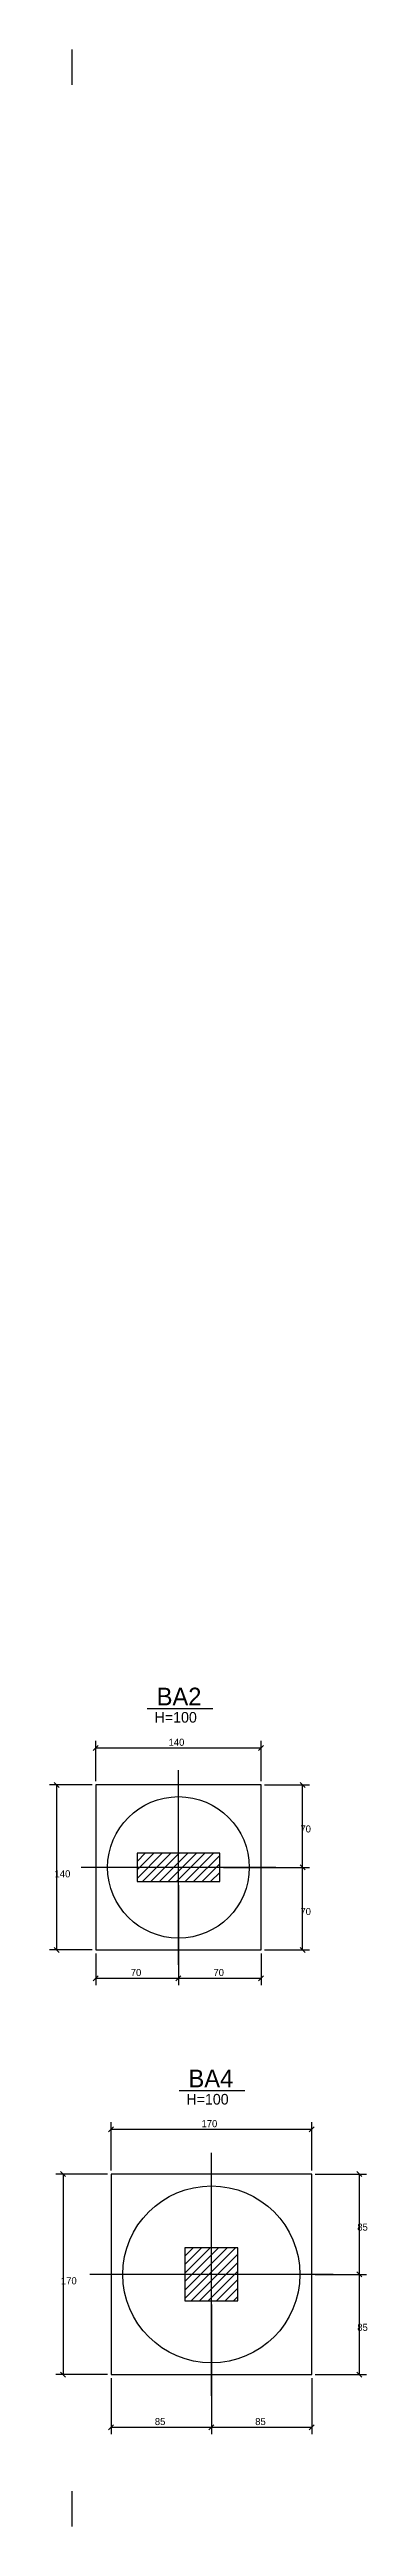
# Model space of a CAD drawing. Header units: metres. Extents: x -5 to 8419, y -6 to 3991.
# Drawn here: x 2196 to 2645, y 491 to 3991 of the extents above; entities that cross this region are included whole.
import ezdxf

# ---------------------------------------------------------------- set-up
doc = ezdxf.new("R2010")
doc.units = ezdxf.units.M

msp = doc.modelspace()

# ---------------------------------------------------------------- texts
at = {"layer": '2', "color": 2}
for s, p in [('140', (2364.36699, 1593.770344)), ('70', (2550.487912, 1471.287624)), ('140', (2203.458967, 1407.953124)), ('70', (2550.487912, 1354.618624)), ('70', (2311.03249, 1268.427267)), ('70', (2427.70149, 1268.427267)), ('170', (2410.844979, 1054.842523)), ('85', (2630.750799, 908.686785)), ('170', (2212.420059, 832.852035)), ('85', (2630.750799, 767.017285)), ('85', (2345.010229, 633.930315)), ('85', (2486.679729, 633.930315))]:
    msp.add_text(s, height=10, dxfattribs=at).set_placement(p)
at = {"layer": '3', "color": 3}
for s, height, p in [('BA2', 25, (2347.608264, 1650.909186)), ('H=100', 15, (2344.635488, 1626.541673)), ('BA4', 25, (2392.513053, 1111.218455)), ('H=100', 15, (2389.540277, 1086.850942))]:
    msp.add_text(s, height=height, dxfattribs=at).set_placement(p)

# ---------------------------------------------------------------- linework, layer by layer
for centre, radius in [((2378.36699, 1421.953124), 100.002), ((2424.844979, 846.852035), 125.0025)]:
    msp.add_circle(centre, radius)
at = {"layer": '1', "color": 1}
for p, q in [((2378.36699, 1284.499775), (2378.36699, 1559.406473)), ((2515.820339, 1421.953124), (2240.913441, 1421.953124)), ((2424.844979, 675.035349), (2424.844979, 1018.668721)), ((2596.661666, 846.852035), (2253.028043, 846.852035))]:
    msp.add_line(p, q, dxfattribs=at)
at = {"layer": '2', "color": 2}
for p, q in [((2258.162456, 1587.234811), (2265.233524, 1594.305878)), ((2491.500456, 1587.234811), (2498.571524, 1594.305878)), ((2209.994501, 1535.08659), (2202.923433, 1542.157658)), ((2557.023446, 1535.08659), (2549.952378, 1542.157658)), ((2557.023446, 1418.41759), (2549.952378, 1425.488658)), ((2557.023446, 1418.41759), (2549.952378, 1425.488658)), ((2209.994501, 1301.74859), (2202.923433, 1308.819658)), ((2557.023446, 1301.74859), (2549.952378, 1308.819658)), ((2258.162456, 1261.891734), (2265.233524, 1268.962801)), ((2374.831456, 1261.891734), (2381.902524, 1268.962801)), ((2374.831456, 1261.891734), (2381.902524, 1268.962801)), ((2491.500456, 1261.891734), (2498.571524, 1268.962801)), ((2279.639945, 1048.306989), (2286.711013, 1055.378057)), ((2562.978945, 1048.306989), (2570.050013, 1055.378057)), ((2211.884525, 992.057069), (2218.955593, 984.986001)), ((2637.286333, 984.986001), (2630.215265, 992.057069)), ((2637.286333, 843.316501), (2630.215265, 850.387569)), ((2637.286333, 843.316501), (2630.215265, 850.387569)), ((2211.884525, 708.718069), (2218.955593, 701.647001)), ((2637.286333, 701.647001), (2630.215265, 708.718069)), ((2279.639945, 627.394781), (2286.711013, 634.465849)), ((2421.309445, 627.394781), (2428.380513, 634.465849)), ((2421.309445, 627.394781), (2428.380513, 634.465849)), ((2562.978945, 627.394781), (2570.050013, 634.465849))]:
    msp.add_line(p, q, dxfattribs=at)
at = {"layer": '3', "color": 3}
for p, q in [((2227.936033, 3990.679532), (2227.936033, 3940.680032)), ((2334.355362, 1646.326677), (2427.014326, 1646.326677)), ((2320.03249, 1430.492159), (2331.493855, 1441.953524)), ((2320.03249, 1418.471344), (2343.51467, 1441.953524)), ((2320.03249, 1406.450528), (2355.535485, 1441.953524)), ((2327.5555, 1401.952724), (2367.5563, 1441.953524)), ((2339.576316, 1401.952724), (2379.577116, 1441.953524)), ((2351.597131, 1401.952724), (2391.597931, 1441.953524)), ((2363.617946, 1401.952724), (2403.618746, 1441.953524)), ((2375.638762, 1401.952724), (2415.639562, 1441.953524)), ((2387.659577, 1401.952724), (2427.660377, 1441.953524)), ((2399.680392, 1401.952724), (2436.70149, 1438.973821)), ((2411.701207, 1401.952724), (2436.70149, 1426.953006)), ((2423.722023, 1401.952724), (2436.70149, 1414.932191)), ((2435.742838, 1401.952724), (2436.70149, 1402.911376)), ((2379.260151, 1106.635947), (2471.919114, 1106.635947)), ((2387.344229, 872.721504), (2398.97551, 884.352785)), ((2387.344229, 860.700689), (2410.996325, 884.352785)), ((2387.344229, 848.679873), (2423.017141, 884.352785)), ((2387.344229, 836.659058), (2435.037956, 884.352785)), ((2387.344229, 824.638243), (2447.058771, 884.352785)), ((2387.344229, 812.617428), (2459.079587, 884.352785)), ((2396.098902, 809.351285), (2462.345729, 875.598112)), ((2408.119717, 809.351285), (2462.345729, 863.577297)), ((2420.140532, 809.351285), (2462.345729, 851.556482)), ((2432.161348, 809.351285), (2462.345729, 839.535666)), ((2444.182163, 809.351285), (2462.345729, 827.514851)), ((2456.202978, 809.351285), (2462.345729, 815.494036)), ((2227.936033, 540.681107), (2227.936033, 490.681607))]:
    msp.add_line(p, q, dxfattribs=at)
for points in [[(2495.03599, 1305.284124), (2495.03599, 1538.622124), (2261.69799, 1538.622124), (2261.69799, 1305.284124), (2495.03599, 1305.284124)], [(2566.514479, 705.182535), (2566.514479, 988.521535), (2283.175479, 988.521535), (2283.175479, 705.182535), (2566.514479, 705.182535)]]:
    msp.add_lwpolyline(points, dxfattribs=at)
at = {"layer": '7', "color": 7}
for points in [[(2320.03249, 1401.952724), (2436.70149, 1401.952724), (2436.70149, 1441.953524), (2320.03249, 1441.953524), (2320.03249, 1401.952724)], [(2387.344229, 809.351285), (2462.345729, 809.351285), (2462.345729, 884.352785), (2387.344229, 884.352785), (2387.344229, 809.351285)]]:
    msp.add_lwpolyline(points, dxfattribs=at)
at = {"layer": '9', "color": 9}
for p, q in [((2261.69799, 1543.622124), (2261.69799, 1600.770344)), ((2261.69799, 1590.770344), (2495.03599, 1590.770344)), ((2495.03599, 1543.622124), (2495.03599, 1600.770344)), ((2256.69799, 1538.622124), (2196.458967, 1538.622124)), ((2206.458967, 1305.284124), (2206.458967, 1538.622124)), ((2500.03599, 1538.622124), (2563.487912, 1538.622124)), ((2553.487912, 1421.953124), (2553.487912, 1538.622124)), ((2441.70149, 1421.953124), (2563.487912, 1421.953124)), ((2553.487912, 1305.284124), (2553.487912, 1421.953124)), ((2378.36699, 1396.952724), (2378.36699, 1255.427267)), ((2256.69799, 1305.284124), (2196.458967, 1305.284124)), ((2261.69799, 1300.284124), (2261.69799, 1255.427267)), ((2495.03599, 1300.284124), (2495.03599, 1255.427267)), ((2500.03599, 1305.284124), (2563.487912, 1305.284124)), ((2261.69799, 1265.427267), (2378.36699, 1265.427267)), ((2378.36699, 1265.427267), (2495.03599, 1265.427267)), ((2283.175479, 993.521535), (2283.175479, 1061.842523)), ((2283.175479, 1051.842523), (2566.514479, 1051.842523)), ((2566.514479, 993.521535), (2566.514479, 1061.842523)), ((2278.175479, 988.521535), (2205.420059, 988.521535)), ((2215.420059, 988.521535), (2215.420059, 705.182535)), ((2571.514479, 988.521535), (2643.750799, 988.521535)), ((2633.750799, 846.852035), (2633.750799, 988.521535)), ((2571.514479, 846.852035), (2643.750799, 846.852035)), ((2633.750799, 705.182535), (2633.750799, 846.852035)), ((2424.844979, 804.351285), (2424.844979, 620.930315)), ((2278.175479, 705.182535), (2205.420059, 705.182535)), ((2283.175479, 700.182535), (2283.175479, 620.930315)), ((2566.514479, 700.182535), (2566.514479, 620.930315)), ((2571.514479, 705.182535), (2643.750799, 705.182535)), ((2283.175479, 630.930315), (2424.844979, 630.930315)), ((2424.844979, 630.930315), (2566.514479, 630.930315))]:
    msp.add_line(p, q, dxfattribs=at)

msp.set_redraw_order([(e.dxf.handle, doc.entitydb.next_handle()) for e in msp.query("TEXT MTEXT ATTDEF DIMENSION ARC_DIMENSION")])  # texts and dimensions are drawn at this point

doc.saveas('drawing.dxf')
